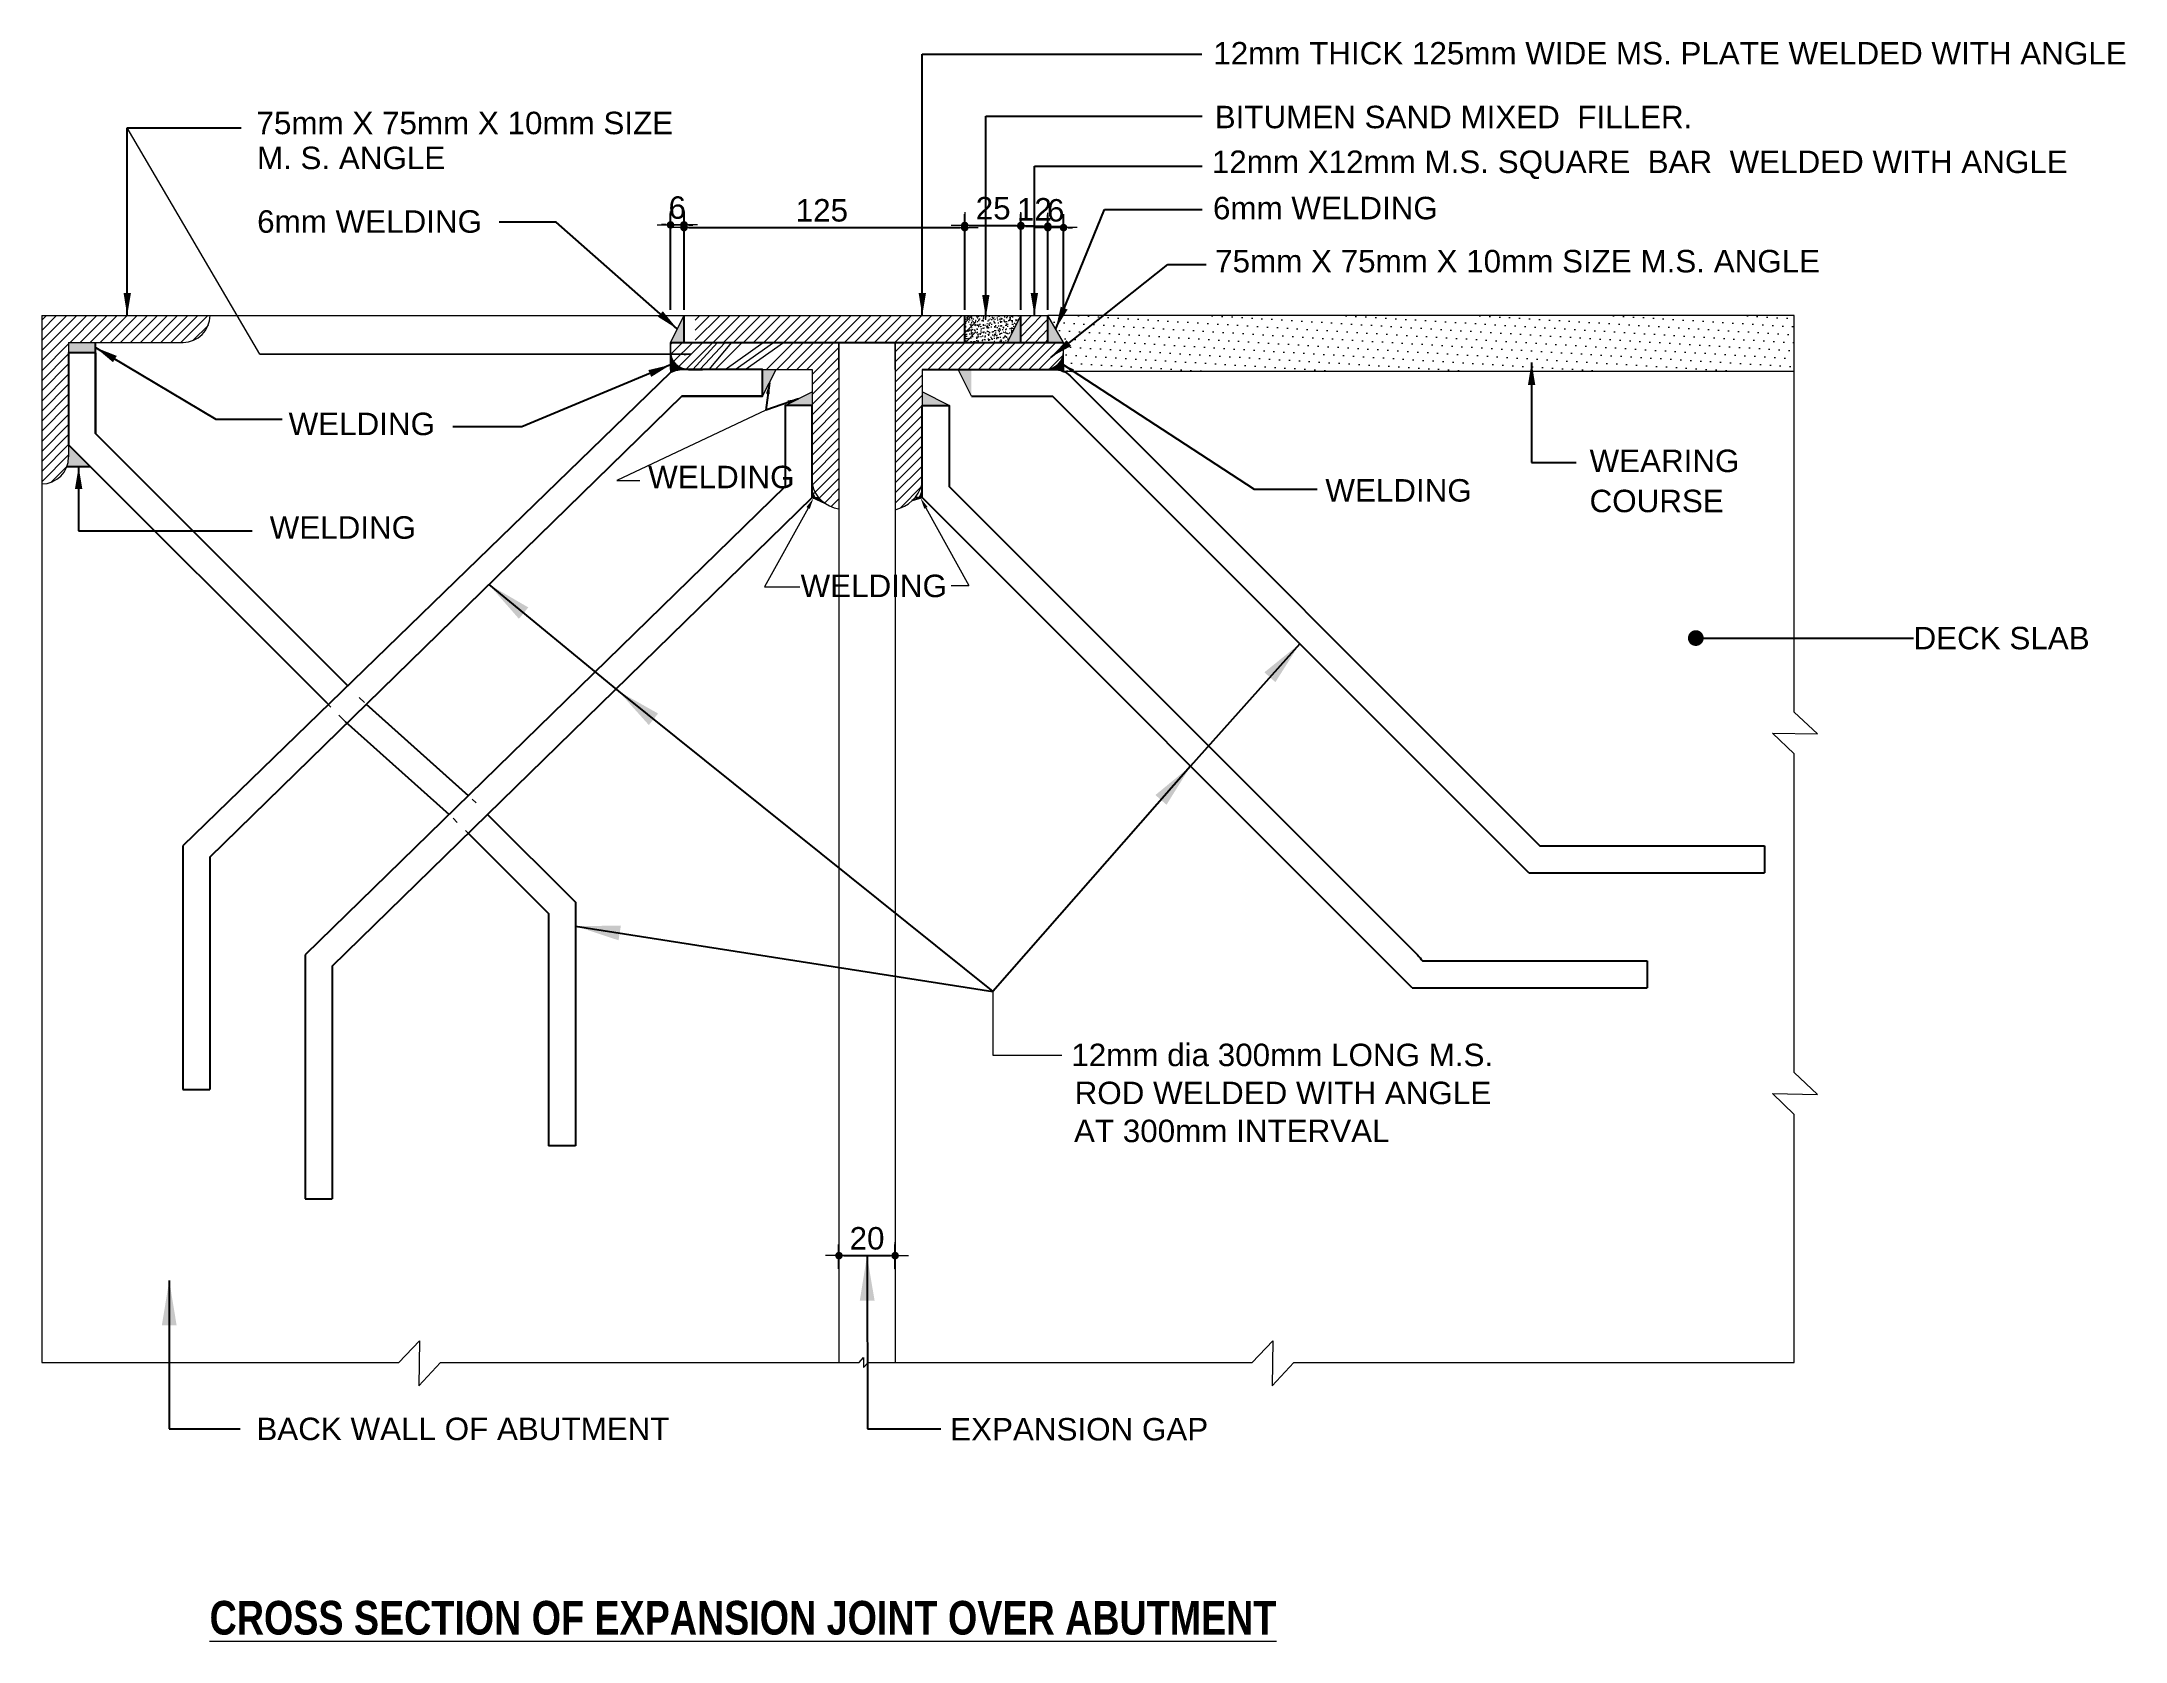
# Model space of a CAD drawing. Header units: millimetres. Extents: x 1231188 to 3899118, y -5478610 to -489530.
# Drawn here: x 2713592 to 2714519, y -3084190 to -3083477 of the extents above; entities that cross this region are included whole.
import ezdxf
from ezdxf.enums import TextEntityAlignment as Align

# ---------------------------------------------------------------- set-up
doc = ezdxf.new("R2010")
doc.units = ezdxf.units.MM
doc.header["$LTSCALE"] = 25
doc.header["$MEASUREMENT"] = 0
doc.header["$PDMODE"] = 3
doc.linetypes.add('HIDDEN', pattern=[0.375, 0.25, -0.125])
doc.layers.get('0').update_dxf_attribs({"lineweight": 13})
doc.layers.get('Defpoints').update_dxf_attribs({"color": 230, "lineweight": 9})
for name, color, linetype, lineweight in [('Ber', 1, 'Continuous', 25), ('Ber Top', 12, 'Continuous', 25), ('DIM', 8, 'Continuous', 13), ('Girder Line', 42, 'Continuous', 15), ('HATCH', 191, 'Continuous', 9), ('Hatching', 253, 'Continuous', 5), ('text', 7, 'Continuous', 18)]:
    doc.layers.add(name, color=color, linetype=linetype, lineweight=lineweight)
doc.layers.add('Binder', color=12, linetype='Continuous')
doc.styles.add('ARIAL', font='arial.ttf', dxfattribs={"height": 400})
doc.styles.add('ROMANS', font='romans.shx', dxfattribs={"width": 0.8, "height": 100})
doc.styles.get("Standard").update_dxf_attribs({"font": 'swissl.ttf'})
doc.dimstyles.new('dim_5', dxfattribs={"dimtxt": 10, "dimasz": 2, "dimexe": 5, "dimexo": 2.5, "dimgap": 2.5, "dimtad": 1, "dimdec": 0, "dimzin": 0, "dimdsep": 46, "dimtxsty": 'Standard', "dimblk": 'DA', "dimcen": 5, "dimclrd": 5, "dimclre": 5, "dimclrt": 7, "dimadec": 0, "dimazin": 0, "dimtfac": 1, "dimtdec": 0, "dimtofl": 0, "dimtmove": 0, "dimatfit": 3, "dimfxl": 1, "dimtolj": 1, "dimtzin": 0, "dimarcsym": 0})

msp = doc.modelspace()

# ---------------------------------------------------------------- texts
at = {"layer": 'text', "linetype": 'Continuous', "style": 'ARIAL'}
for s, p in [('12mm THICK 125mm WIDE MS. PLATE WELDED WITH ANGLE', (2714113.32712, -3083487.56854)), ('BITUMEN SAND MIXED  FILLER.', (2714113.96515, -3083515.94737)), ('75mm X 75mm X 10mm SIZE ', (2713687.31723, -3083518.61187)), ('M. S. ANGLE', (2713687.51045, -3083534.15586)), ('12mm X12mm M.S. SQUARE  BAR  WELDED WITH ANGLE', (2714112.67912, -3083535.87191)), ('6mm WELDING', (2713687.60478, -3083562.4669)), ('6mm WELDING', (2714113.17839, -3083556.4799)), ('75mm X 75mm X 10mm SIZE M.S. ANGLE', (2714114.15652, -3083580.11695)), (' WELDING', (2713697.72529, -3083652.56499)), ('WEARING ', (2714280.86279, -3083669.00806)), (' WELDING', (2713857.80152, -3083676.21094)), (' WELDING', (2714159.34723, -3083682.15596)), ('COURSE', (2714280.86279, -3083686.86982)), (' WELDING', (2713689.30082, -3083698.68439)), (' WELDING', (2713925.6797, -3083724.67641)), ('12mm dia 300mm LONG M.S. ', (2714050.10553, -3083933.46657)), ('ROD WELDED WITH ANGLE ', (2714051.59075, -3083950.38558)), ('AT 300mm INTERVAL', (2714051.30957, -3083967.30459)), ('BACK WALL OF ABUTMENT', (2713687.26378, -3084099.94914)), ('EXPANSION GAP', (2713996.17886, -3084100.10795))]:
    msp.add_text(s, height=10, dxfattribs=at).set_placement(p)
msp.add_text('DECK SLAB', height=10, dxfattribs=at).set_placement((2714425.12452, -3083742.91341), align=Align.MIDDLE_LEFT)
at = {"layer": 'text', "ltscale": 20, "insert": (2713666.43682, -3084171.51178), "char_height": 15, "width": 643.9184931, "attachment_point": 1, "style": 'ROMANS'}
msp.add_mtext('{\\fArial|b1|i0|c0|p34;\\LCROSS SECTION OF EXPANSION JOINT OVER ABUTMENT}', dxfattribs=at)

# ---------------------------------------------------------------- blocks, each defined once
blk = doc.blocks.new('DA')
at = {"linetype": 'Continuous', "lineweight": 0, "ltscale": 20}
for p, q in [((0, -3), (0, 3)), ((-3, 0), (3, 0))]:
    blk.add_line(p, q, dxfattribs=at)
at = {"linetype": 'Continuous', "lineweight": 0, "ltscale": 20, "const_width": 0.84375}
blk.add_lwpolyline([(-0.421875, 0, 1), (0.421875, 0, 1)], format="xyb", close=True, dxfattribs=at)
blk = doc.blocks.new('*D462')
at = {"layer": 'Defpoints', "color": 0, "linetype": 'Continuous', "lineweight": -2, "transparency": 16777216}
for p in [(2713971.66, -3084017.82), (2713946.66, -3084026.16), (2713971.66, -3084026.16)]:
    blk.add_point(p, dxfattribs=at)
at = {"layer": 'DIM', "color": 5, "linetype": 'Continuous', "lineweight": -2, "transparency": 16777216}
for p, q in [((2713946.66, -3084023.66), (2713946.66, -3084012.82)), ((2713971.66, -3084023.66), (2713971.66, -3084012.82)), ((2713948.66, -3084017.82), (2713969.66, -3084017.82))]:
    blk.add_line(p, q, dxfattribs=at)
at = {"layer": 'DIM', "color": 5, "linetype": 'Continuous', "lineweight": -2, "transparency": 16777216, "xscale": 2, "yscale": 2, "zscale": 2, "rotation": 180}
blk.add_blockref('DA', (2713946.66, -3084017.82), dxfattribs=at)
at = {"layer": 'DIM', "color": 5, "linetype": 'Continuous', "lineweight": -2, "transparency": 16777216, "xscale": 2, "yscale": 2, "zscale": 2}
blk.add_blockref('DA', (2713971.66, -3084017.82), dxfattribs=at)
at = {"layer": 'DIM', "color": 7, "linetype": 'Continuous', "transparency": 16777216, "insert": (2713959.16, -3084010.18), "char_height": 10, "attachment_point": 5}
blk.add_mtext('\\A1;20', dxfattribs=at)
blk = doc.blocks.new('*D483')
at = {"layer": 'Defpoints', "color": 0, "linetype": 'Continuous', "lineweight": -2, "ltscale": 3, "transparency": 16777216}
for p in [(2714046.66, -3083560.2), (2714039.66, -3083599.28), (2714046.66, -3083599.28)]:
    blk.add_point(p, dxfattribs=at)
at = {"layer": 'DIM', "color": 5, "linetype": 'Continuous', "lineweight": -2, "ltscale": 3, "transparency": 16777216}
for p, q in [((2714037.66, -3083560.2), (2714035.66, -3083560.2)), ((2714039.66, -3083596.78), (2714039.66, -3083555.2)), ((2714046.66, -3083596.78), (2714046.66, -3083555.2)), ((2714048.66, -3083560.2), (2714050.66, -3083560.2))]:
    blk.add_line(p, q, dxfattribs=at)
at = {"layer": 'DIM', "color": 5, "linetype": 'Continuous', "lineweight": -2, "ltscale": 3, "transparency": 16777216, "xscale": 2, "yscale": 2, "zscale": 2}
blk.add_blockref('DA', (2714039.66, -3083560.2), dxfattribs=at)
at = {"layer": 'DIM', "color": 5, "linetype": 'Continuous', "lineweight": -2, "ltscale": 3, "transparency": 16777216, "xscale": 2, "yscale": 2, "zscale": 2, "rotation": 180}
blk.add_blockref('DA', (2714046.66, -3083560.2), dxfattribs=at)
at = {"layer": 'DIM', "color": 7, "linetype": 'Continuous', "ltscale": 3, "transparency": 16777216, "insert": (2714043.16, -3083552.56), "char_height": 10, "attachment_point": 5}
blk.add_mtext('\\A1;6', dxfattribs=at)
blk = doc.blocks.new('*D484')
at = {"layer": 'Defpoints', "color": 0, "linetype": 'Continuous', "lineweight": -2, "ltscale": 3, "transparency": 16777216}
for p in [(2714039.66, -3083559.54), (2714027.66, -3083599.28), (2714039.66, -3083599.28)]:
    blk.add_point(p, dxfattribs=at)
at = {"layer": 'DIM', "color": 5, "linetype": 'Continuous', "lineweight": -2, "ltscale": 3, "transparency": 16777216}
for p, q in [((2714027.66, -3083596.78), (2714027.66, -3083554.54)), ((2714029.66, -3083559.54), (2714037.66, -3083559.54)), ((2714039.66, -3083596.78), (2714039.66, -3083554.54))]:
    blk.add_line(p, q, dxfattribs=at)
at = {"layer": 'DIM', "color": 5, "linetype": 'Continuous', "lineweight": -2, "ltscale": 3, "transparency": 16777216, "xscale": 2, "yscale": 2, "zscale": 2, "rotation": 180}
blk.add_blockref('DA', (2714027.66, -3083559.54), dxfattribs=at)
at = {"layer": 'DIM', "color": 5, "linetype": 'Continuous', "lineweight": -2, "ltscale": 3, "transparency": 16777216, "xscale": 2, "yscale": 2, "zscale": 2}
blk.add_blockref('DA', (2714039.66, -3083559.54), dxfattribs=at)
at = {"layer": 'DIM', "color": 7, "linetype": 'Continuous', "ltscale": 3, "transparency": 16777216, "insert": (2714033.66, -3083552.04), "char_height": 10, "attachment_point": 5}
blk.add_mtext('\\A1;12', dxfattribs=at)
blk = doc.blocks.new('*D463')
at = {"layer": 'Defpoints', "color": 0, "linetype": 'Continuous', "lineweight": -2, "ltscale": 3, "transparency": 16777216}
for p in [(2714027.66, -3083559.25), (2714002.66, -3083599.28), (2714027.66, -3083599.28)]:
    blk.add_point(p, dxfattribs=at)
at = {"layer": 'DIM', "color": 5, "linetype": 'Continuous', "lineweight": -2, "ltscale": 3, "transparency": 16777216}
for p, q in [((2714002.66, -3083596.78), (2714002.66, -3083554.25)), ((2714004.66, -3083559.25), (2714025.66, -3083559.25)), ((2714027.66, -3083596.78), (2714027.66, -3083554.25))]:
    blk.add_line(p, q, dxfattribs=at)
at = {"layer": 'DIM', "color": 5, "linetype": 'Continuous', "lineweight": -2, "ltscale": 3, "transparency": 16777216, "xscale": 2, "yscale": 2, "zscale": 2, "rotation": 180}
blk.add_blockref('DA', (2714002.66, -3083559.25), dxfattribs=at)
at = {"layer": 'DIM', "color": 5, "linetype": 'Continuous', "lineweight": -2, "ltscale": 3, "transparency": 16777216, "xscale": 2, "yscale": 2, "zscale": 2}
blk.add_blockref('DA', (2714027.66, -3083559.25), dxfattribs=at)
at = {"layer": 'DIM', "color": 7, "linetype": 'Continuous', "ltscale": 3, "transparency": 16777216, "insert": (2714015.32, -3083551.61), "char_height": 10, "attachment_point": 5}
blk.add_mtext('\\A1;25', dxfattribs=at)
blk = doc.blocks.new('*D485')
at = {"layer": 'Defpoints', "color": 0, "linetype": 'Continuous', "lineweight": -2, "ltscale": 3, "transparency": 16777216}
for p in [(2714002.66, -3083560.2), (2713877.66, -3083599.28), (2714002.66, -3083599.28)]:
    blk.add_point(p, dxfattribs=at)
at = {"layer": 'DIM', "color": 5, "linetype": 'Continuous', "lineweight": -2, "ltscale": 3, "transparency": 16777216}
for p, q in [((2713877.66, -3083596.78), (2713877.66, -3083555.2)), ((2713879.66, -3083560.2), (2714000.66, -3083560.2)), ((2714002.66, -3083596.78), (2714002.66, -3083555.2))]:
    blk.add_line(p, q, dxfattribs=at)
at = {"layer": 'DIM', "color": 5, "linetype": 'Continuous', "lineweight": -2, "ltscale": 3, "transparency": 16777216, "xscale": 2, "yscale": 2, "zscale": 2, "rotation": 180}
blk.add_blockref('DA', (2713877.66, -3083560.2), dxfattribs=at)
at = {"layer": 'DIM', "color": 5, "linetype": 'Continuous', "lineweight": -2, "ltscale": 3, "transparency": 16777216, "xscale": 2, "yscale": 2, "zscale": 2}
blk.add_blockref('DA', (2714002.66, -3083560.2), dxfattribs=at)
at = {"layer": 'DIM', "color": 7, "linetype": 'Continuous', "ltscale": 3, "transparency": 16777216, "insert": (2713939.05, -3083552.56), "char_height": 10, "attachment_point": 5}
blk.add_mtext('\\A1;125', dxfattribs=at)
blk = doc.blocks.new('*D486')
at = {"layer": 'Defpoints', "color": 0, "linetype": 'Continuous', "lineweight": -2, "ltscale": 3, "transparency": 16777216}
for p in [(2713877.66, -3083558.98), (2713871.66, -3083599.28), (2713877.66, -3083599.28)]:
    blk.add_point(p, dxfattribs=at)
at = {"layer": 'DIM', "color": 5, "linetype": 'Continuous', "lineweight": -2, "ltscale": 3, "transparency": 16777216}
for p, q in [((2713869.66, -3083558.98), (2713867.66, -3083558.98)), ((2713871.66, -3083596.78), (2713871.66, -3083553.98)), ((2713877.66, -3083596.78), (2713877.66, -3083553.98)), ((2713879.66, -3083558.98), (2713881.66, -3083558.98))]:
    blk.add_line(p, q, dxfattribs=at)
at = {"layer": 'DIM', "color": 5, "linetype": 'Continuous', "lineweight": -2, "ltscale": 3, "transparency": 16777216, "xscale": 2, "yscale": 2, "zscale": 2}
blk.add_blockref('DA', (2713871.66, -3083558.98), dxfattribs=at)
at = {"layer": 'DIM', "color": 5, "linetype": 'Continuous', "lineweight": -2, "ltscale": 3, "transparency": 16777216, "xscale": 2, "yscale": 2, "zscale": 2, "rotation": 180}
blk.add_blockref('DA', (2713877.66, -3083558.98), dxfattribs=at)
at = {"layer": 'DIM', "color": 7, "linetype": 'Continuous', "ltscale": 3, "transparency": 16777216, "insert": (2713874.66, -3083551.34), "char_height": 10, "attachment_point": 5}
blk.add_mtext('\\A1;6', dxfattribs=at)

# ---------------------------------------------------------------- dimensions: what is measured, and where the dimension line sits
at = {"layer": 'DIM', "linetype": 'Continuous', "ltscale": 3}
for base, p1, p2, picture, middle in [((2713877.66078, -3083558.97764), (2713871.66078, -3083599.28075), (2713877.66078, -3083599.28075), '*D486', (2713874.66078, -3083558.97764)), ((2714002.66078, -3083560.19607), (2713877.66078, -3083599.28075), (2714002.66078, -3083599.28075), '*D485', (2713939.04641, -3083560.19607)), ((2714027.66078, -3083559.24622), (2714002.66078, -3083599.28075), (2714027.66078, -3083599.28075), '*D463', (2714015.32425, -3083559.24622)), ((2714039.66078, -3083559.54171), (2714027.66078, -3083599.28075), (2714039.66078, -3083599.28075), '*D484', (2714033.66078, -3083559.54171))]:
    dim = msp.add_linear_dim(base=base, p1=p1, p2=p2, dimstyle='dim_5', dxfattribs=at)
    dim.commit()
    dim.dimension.update_dxf_attribs({"geometry": picture, "text_midpoint": middle, "dimtype": 160})
dim = msp.add_linear_dim(base=(2714046.66078, -3083560.19607), p1=(2714039.66078, -3083599.28075), p2=(2714046.66078, -3083599.28075), text='6', dimstyle='dim_5', dxfattribs=at)
dim.commit()
dim.dimension.update_dxf_attribs({"geometry": '*D483', "text_midpoint": (2714043.16078, -3083560.19607), "dimtype": 160})
at = {"layer": 'DIM', "linetype": 'Continuous'}
dim = msp.add_linear_dim(base=(2713971.66078, -3084017.817), p1=(2713946.66078, -3084026.16205), p2=(2713971.66078, -3084026.16205), text='20', dimstyle='dim_5', dxfattribs=at)
dim.commit()
dim.dimension.update_dxf_attribs({"geometry": '*D462', "text_midpoint": (2713959.16078, -3084017.817), "dimtype": 160})

# ---------------------------------------------------------------- hatches: boundary and pattern name
at = {"layer": 'Hatching', "linetype": 'Continuous', "ltscale": 3}
h = msp.add_hatch(dxfattribs=at)
h.set_pattern_fill('ANSI31', color=256, style=0)
h.set_pattern_definition([(45, (2742626.661, -3100949.477), (-2.24506403, 2.24506403), [])])
h.paths.add_polyline_path([(2713591.66078, -3083599.28075), (2713591.66078, -3083674.28075, 0.414213562), (2713603.66078, -3083662.28075), (2713603.66078, -3083621.28075), (2713603.66078, -3083611.28075), (2713654.66078, -3083611.28075, 0.414213562), (2713666.66078, -3083599.28075)])
for points in [[(2713877.66078, -3083599.28075), (2713871.66078, -3083611.28075), (2713877.66078, -3083611.28075)], [(2714039.66078, -3083599.28075), (2714039.66078, -3083611.28075), (2714046.66078, -3083611.28075)], [(2713871.76544, -3083616.57055), (2713871.66078, -3083616.67521), (2713871.66078, -3083623.28075), (2713878.52563, -3083623.28075), (2713878.59671, -3083623.20966, -0.330130176)], [(2714046.55613, -3083616.57055), (2714046.66078, -3083616.67521), (2714046.66078, -3083623.28075), (2714039.79594, -3083623.28075), (2714039.72486, -3083623.20966, 0.330130176)]]:
    msp.add_hatch(color=256, dxfattribs=at).paths.add_polyline_path(points)
h = msp.add_hatch(dxfattribs=at)
h.set_pattern_fill('ANSI31', color=256, style=0)
h.set_pattern_definition([(45, (2736835.4468, -3088402.0498), (-2.24506403, 2.24506403), [])])
h.paths.add_polyline_path([(2714007.66078, -3083599.28075), (2713882.66078, -3083599.28075), (2713882.66078, -3083611.28075), (2714007.66078, -3083611.28075)])
at = {"layer": 'Hatching', "linetype": 'HIDDEN'}
h = msp.add_hatch(dxfattribs=at)
h.set_pattern_fill('AR-CONC', color=256, scale=0.02, style=0)
h.set_pattern_definition([(50, (2738016.953, -3093166.832), (3.64369338, -0.3187817), [0.381, -4.191]), (355, (2738016.953, -3093166.832), (-0.7048565, 3.82113286), [0.3048, -3.3528]), (100.451, (2738017.2566, -3093166.8586), (2.93885003, 3.50233376), [0.3238, -3.5618]), (46.1842, (2738016.953, -3093165.816), (5.4215808, -0.84084656), [0.5715, -6.2865]), (96.6356, (2738017.4047, -3093165.886), (4.7480847, 4.9485111), [0.4857, -5.3427]), (351.184, (2738016.953, -3093165.816), (4.7480921, 4.9485024), [0.4572, -5.0292]), (21, (2738017.461, -3093166.07), (3.0322976, -2.04531037), [0.381, -4.191]), (326, (2738017.461, -3093166.07), (1.23604057, 3.6837593), [0.3048, -3.3528]), (71.4514, (2738017.7136, -3093166.2405), (4.2683298, 1.63845715), [0.3238, -3.5618]), (37.5, (2738016.9529, -3093166.8321), (0.061772065, 1.69110078), [0, -3.31216, 0, -3.4036, 0, -3.3655]), (7.5, (2738016.953, -3093166.832), (1.33639325, 2.0036115), [0, -1.94056, 0, -3.23596, 0, -1.2827]), (327.5, (2738015.8201, -3093166.8321), (2.7118119, -0.11457488), [0, -1.27, 0, -3.9624, 0, -5.2578]), (317.5, (2738015.312, -3093166.832), (2.96258363, 0.50852982), [0, -1.651, 0, -2.63144, 0, -3.7338])])
h.paths.add_polyline_path([(2714027.66078, -3083599.28075), (2714002.66078, -3083599.28075), (2714002.66078, -3083611.28075), (2714021.66078, -3083611.28075)])
at = {"layer": 'Hatching', "linetype": 'Continuous'}
for points in [[(2714027.66078, -3083599.28075), (2714021.66078, -3083611.28075), (2714027.66078, -3083611.28075)], [(2713877.87399, -3083623.28075), (2713871.66078, -3083623.28075), (2713871.66078, -3083624.62805, -0.107177221)], [(2714046.66078, -3083621.28033), (2714044.46844, -3083623.47267, -0.057774756), (2714046.66078, -3083624.17895)], [(2713934.66078, -3083674.24554), (2713934.66078, -3083680.3074), (2713936.30444, -3083680.3074, -0.133169312)], [(2713982.01713, -3083680.34261), (2713983.66078, -3083680.34261), (2713983.66078, -3083674.28075, -0.133169312)]]:
    msp.add_hatch(color=256, dxfattribs=at).paths.add_polyline_path(points)
at = {"layer": 'Hatching', "linetype": 'Continuous', "ltscale": 3}
h = msp.add_hatch(dxfattribs=at)
h.set_pattern_fill('ANSI31', color=256, angle=1, style=0)
h.set_pattern_definition([(46, (2726310.0717, -3091603.857), (-2.2839039, 2.2055403), [])])
h.paths.add_polyline_path([(2714039.66078, -3083599.28075), (2714027.66078, -3083599.28075), (2714027.66078, -3083611.28075), (2714039.66078, -3083611.28075)])
at = {"layer": 'Hatching', "linetype": 'Continuous'}
h = msp.add_hatch(dxfattribs=at)
h.set_pattern_fill('DOTS', color=256, scale=2.5, angle=60, style=0)
h.set_pattern_definition([(60, (2726310.0717, -3091603.857), (-2.4448508, 3.7028942), [0, -3.96875])])
h.paths.add_polyline_path([(2714371.89153, -3083599.28075), (2714039.66078, -3083599.28075), (2714046.66078, -3083611.28075), (2714046.66078, -3083623.28075), (2714046.66078, -3083624.17895), (2714371.89153, -3083624.17895)])
h = msp.add_hatch(color=256, dxfattribs=at)
h.paths.add_polyline_path([(2713615.66078, -3083611.28075), (2713603.66078, -3083611.28075), (2713603.66078, -3083615.87497), (2713615.66078, -3083615.87497)])
h.paths.add_polyline_path([(2713603.66078, -3083656.87497), (2713603.66078, -3083662.28075, -0.091975144), (2713602.86225, -3083666.58507), (2713613.37089, -3083666.58507)])
h = msp.add_hatch(color=256, dxfattribs=at)
h.paths.add_polyline_path([(2713912.66078, -3083635.28075), (2713918.66078, -3083623.28075), (2713912.66078, -3083623.28075)])
h.paths.add_polyline_path([(2713922.66078, -3083639.34261), (2713934.66078, -3083639.34261), (2713934.66078, -3083633.34261)])
h = msp.add_hatch(color=256, dxfattribs=at)
h.paths.add_polyline_path([(2714005.66078, -3083635.28075), (2713999.66078, -3083623.28075), (2714005.66078, -3083623.28075)])
h.paths.add_polyline_path([(2713995.66078, -3083639.34261), (2713983.66078, -3083639.34261), (2713983.66078, -3083633.34261)])

# ---------------------------------------------------------------- linework, layer by layer
at = {"layer": 'Ber', "linetype": 'Continuous', "ltscale": 3}
for p, q in [((2713615.66078, -3083615.87497), (2713615.66078, -3083611.28075)), ((2713602.86225, -3083666.58507), (2713613.37089, -3083666.58507)), ((2713727.07935, -3083763.32297), (2713727.92168, -3083764.1653)), ((2713654.52875, -3083835.41278), (2713654.52875, -3083943.88773)), ((2713666.46288, -3083840.44921), (2713666.46288, -3083943.88773)), ((2713817.34397, -3083865.55815), (2713817.34397, -3083968.99667)), ((2713829.2781, -3083860.52172), (2713829.2781, -3083968.99667)), ((2713709.04347, -3083883.98936), (2713709.04347, -3083992.46431)), ((2713720.9776, -3083889.02579), (2713720.9776, -3083992.46431)), ((2713654.52875, -3083943.88773), (2713666.46288, -3083943.88773)), ((2713829.2781, -3083968.99667), (2713817.34397, -3083968.99667)), ((2713709.04347, -3083992.46431), (2713720.9776, -3083992.46431))]:
    msp.add_line(p, q, dxfattribs=at)
for points in [[(2713727.07935, -3083763.32297), (2713615.66078, -3083651.90441), (2713615.66078, -3083615.87497), (2713603.66078, -3083615.87497), (2713603.66078, -3083656.87497), (2713718.56703, -3083771.78122)], [(2713615.66078, -3083615.87497), (2713615.66078, -3083651.90441), (2713727.07935, -3083763.32297)], [(2713983.66078, -3083623.28075), (2714042.51865, -3083623.28075)], [(2714005.66078, -3083623.28075), (2714042.51865, -3083623.28075)], [(2714049.58972, -3083626.20968), (2714258.79282, -3083835.41278)], [(2713912.66078, -3083635.28075), (2713876.63135, -3083635.28075), (2713666.46288, -3083840.44921)], [(2714005.66078, -3083635.28075), (2714041.69022, -3083635.28075), (2714246.85869, -3083840.44921)], [(2714253.82226, -3083847.41278), (2714041.69022, -3083635.28075)], [(2713720.9776, -3083889.02579), (2713934.66078, -3083680.34261), (2713934.66078, -3083639.34261), (2713922.66078, -3083639.34261), (2713922.66078, -3083675.37204), (2713709.04347, -3083883.98936)], [(2713736.20941, -3083772.36198), (2713781.65382, -3083813.07855)], [(2713781.65382, -3083813.07855), (2713736.20941, -3083772.36198)], [(2713726.84895, -3083780.06314), (2713773.06248, -3083821.4688)], [(2713790.18963, -3083821.43326), (2713829.2781, -3083860.52172)], [(2713781.6039, -3083829.81809), (2713817.34397, -3083865.55815)], [(2714258.79282, -3083835.41278), (2714358.79282, -3083835.41278)], [(2714358.79282, -3083835.41278), (2714358.79282, -3083847.41278)], [(2714253.82226, -3083847.41278), (2714358.79282, -3083847.41278)], [(2714206.45333, -3083886.62292), (2714306.45333, -3083886.62292)], [(2714306.45333, -3083886.62292), (2714306.45333, -3083898.62292)], [(2714201.9411, -3083898.62292), (2714306.45333, -3083898.62292)]]:
    msp.add_lwpolyline(points, dxfattribs=at)
for points in [[(2713666.46288, -3083840.44921), (2713876.63135, -3083635.28075), (2713912.66078, -3083635.28075), (2713912.66078, -3083623.28075), (2713877.87399, -3083623.28075, 0.107177221), (2713871.66078, -3083624.62805), (2713654.52875, -3083835.41278)], [(2713983.66078, -3083623.28075), (2714042.51865, -3083623.28075, -0.198912367), (2714049.58972, -3083626.20968), (2714258.79282, -3083835.41278)], [(2714201.9411, -3083898.62292), (2713983.66078, -3083680.34261), (2713983.66078, -3083639.34261), (2713995.66078, -3083639.34261), (2713995.66078, -3083675.37204), (2714204.2781, -3083883.98936, -0.047548099), (2714206.45333, -3083886.62292)]]:
    msp.add_lwpolyline(points, format="xyb", dxfattribs=at)
at = {"layer": 'Ber Top', "linetype": 'Continuous', "ltscale": 3}
for p, q in [((2713877.66078, -3083611.28075), (2713877.66078, -3083599.28075)), ((2714002.66078, -3083611.28075), (2714002.66078, -3083599.28075)), ((2714027.66078, -3083611.28075), (2714027.66078, -3083599.28075)), ((2714039.66078, -3083611.28075), (2714039.66078, -3083599.28075)), ((2713871.66078, -3083611.28075), (2714046.66078, -3083611.28075))]:
    msp.add_line(p, q, dxfattribs=at)
at = {"layer": 'Binder', "linetype": 'Continuous'}
msp.add_line((2713879.66078, -3083623.28075), (2713885.86523, -3083623.28075), dxfattribs=at)
at = {"layer": 'Binder', "linetype": 'HIDDEN'}
msp.add_line((2713983.66078, -3083680.34261), (2713979.2951, -3083681.7248), dxfattribs=at)
at = {"layer": 'Girder Line', "linetype": 'Continuous', "ltscale": 3}
for p, q in [((2713591.66078, -3083599.28075), (2713591.66078, -3084065.31939)), ((2713591.66078, -3083599.28075), (2714039.66078, -3083599.28075)), ((2713591.66078, -3083599.28075), (2713591.66078, -3083674.28075)), ((2713591.66078, -3083599.28075), (2713666.66078, -3083599.28075)), ((2714371.89153, -3083599.28075), (2714039.66078, -3083599.28075)), ((2714046.66078, -3083611.28075), (2714039.66078, -3083599.28075)), ((2713603.66078, -3083611.28075), (2713603.66078, -3083662.28075)), ((2713603.66078, -3083611.28075), (2713654.66078, -3083611.28075)), ((2713871.66078, -3083611.28075), (2713871.66078, -3083615.28075)), ((2713871.66078, -3083623.28075), (2713871.66078, -3083611.28075)), ((2713946.66078, -3083611.28075), (2713946.66078, -3084065.31939)), ((2713946.66078, -3083623.28075), (2713946.66078, -3083611.28075)), ((2713971.66078, -3083623.28075), (2713971.66078, -3083611.28075)), ((2713971.66078, -3083611.28075), (2713971.66078, -3084065.31939)), ((2714046.66078, -3083621.28033), (2714046.66078, -3083611.28075)), ((2713871.66078, -3083623.28075), (2713934.66078, -3083623.28075)), ((2713871.66078, -3083623.28075), (2713934.66078, -3083623.28075)), ((2713934.66078, -3083623.28075), (2713934.66078, -3083674.28075)), ((2713946.66078, -3083623.28075), (2713946.66078, -3083686.28075)), ((2713971.66078, -3083623.28075), (2713971.66078, -3083686.28075)), ((2713983.66078, -3083623.28075), (2713983.66078, -3083674.28075)), ((2714371.89153, -3083624.17895), (2714046.66078, -3083624.17895))]:
    msp.add_line(p, q, dxfattribs=at)
msp.add_lwpolyline([(2714040.17024, -3083623.28075), (2714046.66078, -3083623.28075), (2714046.66078, -3083611.28075)], dxfattribs=at)
for centre, radius, start, end in [((2713654.66078, -3083599.28075), 12, 270, 0), ((2713879.66078, -3083615.28075), 8, 180, 270), ((2714038.66078, -3083615.28075), 8, 270, 0), ((2713591.66078, -3083662.28075), 12, 270, 0), ((2713948.58701, -3083671.23454), 14.2555, 192.33846549, 262.23432881), ((2713968.41942, -3083670.34439), 15.74147, 281.88289942, 345.51878646)]:
    msp.add_arc(centre, radius, start, end, dxfattribs=at)
at = {"layer": 'HATCH', "linetype": 'Continuous', "ltscale": 3}
for points in [[(2714371.89153, -3083848.70233), (2714371.89153, -3083794.43976), (2714362.3219, -3083785.17322), (2714382.36413, -3083785.53622), (2714371.89153, -3083775.82939), (2714371.89153, -3083599.28075)], [(2714371.89153, -3084065.31939), (2714371.89153, -3083954.92423), (2714362.3219, -3083945.65768), (2714382.36413, -3083946.02068), (2714371.89153, -3083936.31386), (2714371.89153, -3083848.70233)], [(2713591.66078, -3084065.31939), (2713750.6289, -3084065.31939), (2713759.89544, -3084055.74976), (2713759.53245, -3084075.79199), (2713769.23927, -3084065.31939), (2713946.66078, -3084065.31939)], [(2713971.66078, -3084065.31939), (2714130.6289, -3084065.31939), (2714139.89544, -3084055.74976), (2714139.53245, -3084075.79199), (2714149.23927, -3084065.31939), (2714371.89153, -3084065.31939)], [(2713946.66078, -3084065.31939), (2713955.68069, -3084065.31939), (2713957.50953, -3084063.15028), (2713957.64017, -3084067.63121), (2713959.59975, -3084065.31939), (2713971.66078, -3084065.31939)]]:
    msp.add_lwpolyline(points, dxfattribs=at)
at = {"layer": 'Hatching', "linetype": 'Continuous', "ltscale": 3}
for p, q in [((2713871.66078, -3083611.28075), (2713877.66078, -3083599.28075)), ((2713871.66078, -3083616.67521), (2713877.05524, -3083611.28075)), ((2713871.66078, -3083612.18508), (2713872.56512, -3083611.28075)), ((2713873.04599, -3083619.78013), (2713881.54537, -3083611.28075)), ((2713875.3173, -3083621.99894), (2713886.0355, -3083611.28075)), ((2713878.52563, -3083623.28075), (2713890.52563, -3083611.28075)), ((2713881.63671, -3083623.28075), (2713892.54233, -3083611.28075)), ((2713884.75259, -3083623.28075), (2713895.91786, -3083611.28075)), ((2713888.85607, -3083623.28075), (2713898.99601, -3083611.28075)), ((2713891.48614, -3083623.28075), (2713903.48614, -3083611.28075)), ((2713895.97627, -3083623.28075), (2713912.97627, -3083611.28075)), ((2713900.4664, -3083623.28075), (2713917.4664, -3083611.28075)), ((2713904.95652, -3083623.28075), (2713921.95652, -3083611.28075)), ((2713914.44665, -3083623.28075), (2713926.44665, -3083611.28075)), ((2713918.93678, -3083623.28075), (2713930.93678, -3083611.28075)), ((2713923.42691, -3083623.28075), (2713935.42691, -3083611.28075)), ((2713927.91704, -3083623.28075), (2713939.91704, -3083611.28075)), ((2713932.40716, -3083623.28075), (2713944.40716, -3083611.28075)), ((2713934.66078, -3083625.51725), (2713946.66078, -3083613.51725)), ((2713971.66078, -3083633.41853), (2713993.79857, -3083611.28075)), ((2713971.66078, -3083628.92841), (2713989.30844, -3083611.28075)), ((2713971.66078, -3083624.43828), (2713984.81832, -3083611.28075)), ((2713971.66078, -3083619.94815), (2713980.32819, -3083611.28075)), ((2713971.66078, -3083615.45802), (2713975.83806, -3083611.28075)), ((2713986.2887, -3083623.28075), (2713998.2887, -3083611.28075)), ((2713990.77883, -3083623.28075), (2714002.77883, -3083611.28075)), ((2713995.26896, -3083623.28075), (2714007.26896, -3083611.28075)), ((2713999.75909, -3083623.28075), (2714011.75909, -3083611.28075)), ((2714004.24921, -3083623.28075), (2714016.24921, -3083611.28075)), ((2714008.73934, -3083623.28075), (2714020.73934, -3083611.28075)), ((2714013.22947, -3083623.28075), (2714025.22947, -3083611.28075)), ((2714017.7196, -3083623.28075), (2714029.7196, -3083611.28075)), ((2714022.20973, -3083623.28075), (2714034.20973, -3083611.28075)), ((2714026.69985, -3083623.28075), (2714038.69985, -3083611.28075)), ((2714031.18998, -3083623.28075), (2714043.18998, -3083611.28075)), ((2714035.68011, -3083623.28075), (2714046.66078, -3083612.30007)), ((2714040.17024, -3083623.28075), (2714046.66078, -3083616.7902)), ((2713934.66078, -3083630.00738), (2713946.66078, -3083618.00738)), ((2713934.66078, -3083634.49751), (2713946.66078, -3083622.49751)), ((2713971.66078, -3083637.90866), (2713983.66078, -3083625.90866)), ((2714044.66037, -3083623.28075), (2714046.66078, -3083621.28033)), ((2713934.66078, -3083638.98764), (2713946.66078, -3083626.98764)), ((2713934.66078, -3083643.47777), (2713946.66078, -3083631.47777)), ((2713934.66078, -3083647.96789), (2713946.66078, -3083635.96789)), ((2713971.66078, -3083642.39879), (2713983.66078, -3083630.39879)), ((2713971.66078, -3083646.88892), (2713983.66078, -3083634.88892)), ((2713934.66078, -3083652.45802), (2713946.66078, -3083640.45802)), ((2713934.66078, -3083656.94815), (2713946.66078, -3083644.94815)), ((2713971.66078, -3083651.37905), (2713983.66078, -3083639.37905)), ((2713971.66078, -3083655.86918), (2713983.66078, -3083643.86918)), ((2713934.66078, -3083661.43828), (2713946.66078, -3083649.43828)), ((2713934.66078, -3083665.92841), (2713946.66078, -3083653.92841)), ((2713971.66078, -3083660.3593), (2713983.66078, -3083648.3593)), ((2713971.66078, -3083664.84943), (2713983.66078, -3083652.84943)), ((2713934.66078, -3083670.41853), (2713946.66078, -3083658.41853)), ((2713934.67641, -3083674.89303), (2713946.66078, -3083662.90866)), ((2713971.66078, -3083669.33956), (2713983.66078, -3083657.33956)), ((2713971.66078, -3083673.82969), (2713983.66078, -3083661.82969)), ((2713935.46354, -3083678.59604), (2713946.66078, -3083667.39879)), ((2713937.89101, -3083680.6587), (2713946.66078, -3083671.88892)), ((2713971.66078, -3083678.31982), (2713983.66078, -3083666.31982)), ((2713971.66078, -3083682.80994), (2713983.66078, -3083670.80994)), ((2713940.24526, -3083682.79457), (2713946.66078, -3083676.37905)), ((2713943.12699, -3083684.40297), (2713946.66078, -3083680.86918)), ((2713973.8364, -3083685.12446), (2713983.61327, -3083675.34759)), ((2713718.56703, -3083771.78122), (2713720.41857, -3083773.63275)), ((2713733.08206, -3083769.32569), (2713735.33424, -3083771.57786)), ((2713724.01618, -3083777.23036), (2713726.84895, -3083780.06314)), ((2713783.3946, -3083814.63822), (2713785.05904, -3083816.30266)), ((2713774.88229, -3083823.09647), (2713776.73382, -3083824.94801)), ((2713780.33143, -3083828.54562), (2713781.6039, -3083829.81809))]:
    msp.add_line(p, q, dxfattribs=at)
at = {"layer": 'Hatching', "linetype": 'Continuous'}
for p, q in [((2714021.66078, -3083611.28075), (2714027.66078, -3083599.28075)), ((2713871.66078, -3083623.28075), (2713871.66078, -3083624.62805)), ((2713912.66078, -3083635.28075), (2713918.66078, -3083623.28075)), ((2714005.66078, -3083635.28075), (2713999.66078, -3083623.28075)), ((2714046.66078, -3083621.28033), (2714044.46844, -3083623.47267)), ((2714046.66078, -3083621.28033), (2714046.66078, -3083624.17895)), ((2713922.66078, -3083639.34261), (2713934.66078, -3083633.34261)), ((2713995.66078, -3083639.34261), (2713983.66078, -3083633.34261)), ((2713934.66078, -3083680.34261), (2713940.24526, -3083682.79457)), ((2713982.01713, -3083680.34261), (2713980.57795, -3083680.34261))]:
    msp.add_line(p, q, dxfattribs=at)
for points in [[(2713934.66078, -3083674.28075), (2713934.66078, -3083680.34261), (2713937.62059, -3083680.34261), (2713934.66078, -3083674.28075)], [(2713934.66078, -3083680.34261), (2713940.24526, -3083682.79457), (2713937.62059, -3083680.34261)], [(2713983.66078, -3083680.34261), (2713980.57795, -3083680.34261), (2713979.2951, -3083681.7248), (2713983.66078, -3083680.34261)], [(2713983.66078, -3083674.28075), (2713980.57795, -3083680.34261), (2713983.66078, -3083680.34261), (2713983.66078, -3083674.28075)], [(2713980.57795, -3083680.34261), (2713982.01713, -3083680.34261), (2713983.66078, -3083674.28075), (2713980.57795, -3083680.34261)]]:
    msp.add_solid(points, dxfattribs=at)
at = {"layer": 'text', "color": 5}
for p, q in [((2713688.77217, -3083616.47971), (2713629.75542, -3083515.79869)), ((2713914.02436, -3083641.39938), (2713847.71893, -3083672.70762)), ((2713847.71893, -3083672.70762), (2713857.97647, -3083672.70762)), ((2713996.66852, -3083719.4466), (2714004.51698, -3083719.4466)), ((2713913.46956, -3083720.05094), (2713929.16647, -3083720.05094)), ((2714015.16343, -3083900.28815), (2714015.16343, -3083928.62451)), ((2714015.16343, -3083928.62451), (2714045.82718, -3083928.62451))]:
    msp.add_line(p, q, dxfattribs=at)
at = {"layer": 'text'}
for p, q in [((2713934.66078, -3083680.34261), (2713936.30444, -3083680.34261)), ((2713936.30444, -3083680.34261), (2713937.62059, -3083680.34261))]:
    msp.add_line(p, q, dxfattribs=at)
at = {"layer": 'text', "color": 5}
msp.add_lwpolyline([(2713932.89749, -3083685.0058), (2713913.46956, -3083720.05094)], dxfattribs=at)
at = {"layer": 'text', "color": 5, "extrusion": (0, 0, -1)}
msp.add_lwpolyline([(-2713985.38591, -3083684.93694), (-2714004.51698, -3083719.4466)], dxfattribs=at)
at = {"layer": 'text', "color": 5}
msp.add_solid([(2713932.16865, -3083684.60175), (2713935.32173, -3083680.63281), (2713933.62632, -3083685.40984)], dxfattribs=at)
at = {"layer": 'text', "color": 5, "extrusion": (0, 0, -1)}
msp.add_solid([(-2713986.11474, -3083684.5329), (-2713982.96166, -3083680.56395), (-2713984.65708, -3083685.34098)], dxfattribs=at)

msp.set_redraw_order([(e.dxf.handle, doc.entitydb.next_handle()) for e in msp.query("TEXT MTEXT ATTDEF DIMENSION ARC_DIMENSION")])  # texts and dimensions are drawn at this point

# ---------------------------------------------------------------- leaders
at = {"layer": 'text', "linetype": 'Continuous'}
for points, override in [([(2713983.757, -3083599.28075), (2713983.757, -3083482.98001), (2714108.22681, -3083482.98001)], {"dimasz": 10, "dimtad": 0}), ([(2714012.05048, -3083600.156), (2714012.05048, -3083510.60521), (2714108.31423, -3083510.60521)], {"dimasz": 10, "dimtad": 0}), ([(2713629.75542, -3083599.28075), (2713629.75542, -3083515.79869), (2713680.48804, -3083515.79869)], {"dimasz": 10, "dimtad": 0}), ([(2714033.66078, -3083599.28075), (2714033.66078, -3083532.89956), (2714108.31423, -3083532.89956)], {"dimasz": 10, "dimtad": 0}), ([(2714043.16078, -3083605.28075), (2714064.82195, -3083552.05812), (2714108.3478, -3083552.05812)], {"dimasz": 10, "dimtad": 0}), ([(2713874.66078, -3083605.28075), (2713820.6988, -3083557.72719), (2713795.29514, -3083557.72719)], {"dimasz": 10, "dimtad": 0}), ([(2714041.17045, -3083617.79041), (2714093.08622, -3083576.66144), (2714110.22394, -3083576.66144)], {"dimasz": 10, "dimtad": 0}), ([(2713615.66078, -3083613.57786), (2713669.24479, -3083645.49531), (2713698.81178, -3083645.49531)], {"dimasz": 10, "dimtad": 0}), ([(2713880.6764, -3083616.63984), (2713688.77217, -3083616.47971)], {"dimasz": 3, "dimexo": 32}), ([(2713871.66078, -3083621.28571), (2713805.45559, -3083648.83757), (2713774.71059, -3083648.83757)], {"dimasz": 10, "dimtad": 0}), ([(2714046.66078, -3083621.28033), (2714131.58369, -3083676.65264), (2714159.58301, -3083676.65264)], {"dimasz": 5, "dimtad": 0}), ([(2714255.05999, -3083620.29075), (2714255.05999, -3083664.79092), (2714274.95087, -3083664.79092)], {"dimasz": 10, "dimtad": 0}), ([(2713608.11657, -3083666.58507), (2713608.11657, -3083695.18106), (2713685.33203, -3083695.18106)], {"dimasz": 10, "dimtad": 0}), ([(2713790.79102, -3083719.07889), (2713848.46196, -3083766.54143)], {"dimasz": 20, "dimtad": 0}), ([(2714151.83274, -3083745.42326), (2714103.22152, -3083799.90334)], {"dimasz": 20, "dimtad": 0}), ([(2714328.17308, -3083742.91341), (2714425.12452, -3083742.91341)], {"dimasz": 7, "dimtad": 0, "dimldrblk": 'Dot'}), ([(2713848.46196, -3083766.54143), (2714015.16343, -3083900.28815)], {"dimasz": 20, "dimtad": 0}), ([(2714103.22152, -3083799.90334), (2714015.16343, -3083900.28815)], {"dimasz": 20, "dimtad": 0}), ([(2713829.2781, -3083871.09093), (2714015.16343, -3083900.28815)], {"dimasz": 20, "dimtad": 0}), ([(2713959.16078, -3084017.817), (2713959.40373, -3084094.94713), (2713992.03535, -3084094.94713)], {"dimasz": 20, "dimtad": 0}), ([(2713648.45944, -3084028.85234), (2713648.45944, -3084094.94707), (2713680.05681, -3084094.94707)], {"dimasz": 20, "dimtad": 0})]:
    msp.add_leader(points, dimstyle='dim_5', override=override, dxfattribs=at)
at = {"layer": 'text'}
for points in [[(2713915.66078, -3083629.28075), (2713914.02436, -3083641.39938)], [(2713928.66078, -3083636.34261), (2713914.02436, -3083641.39938)]]:
    msp.add_leader(points, dimstyle='dim_5', override={"dimasz": 5, "dimtad": 0}, dxfattribs=at)

doc.saveas('drawing.dxf')
